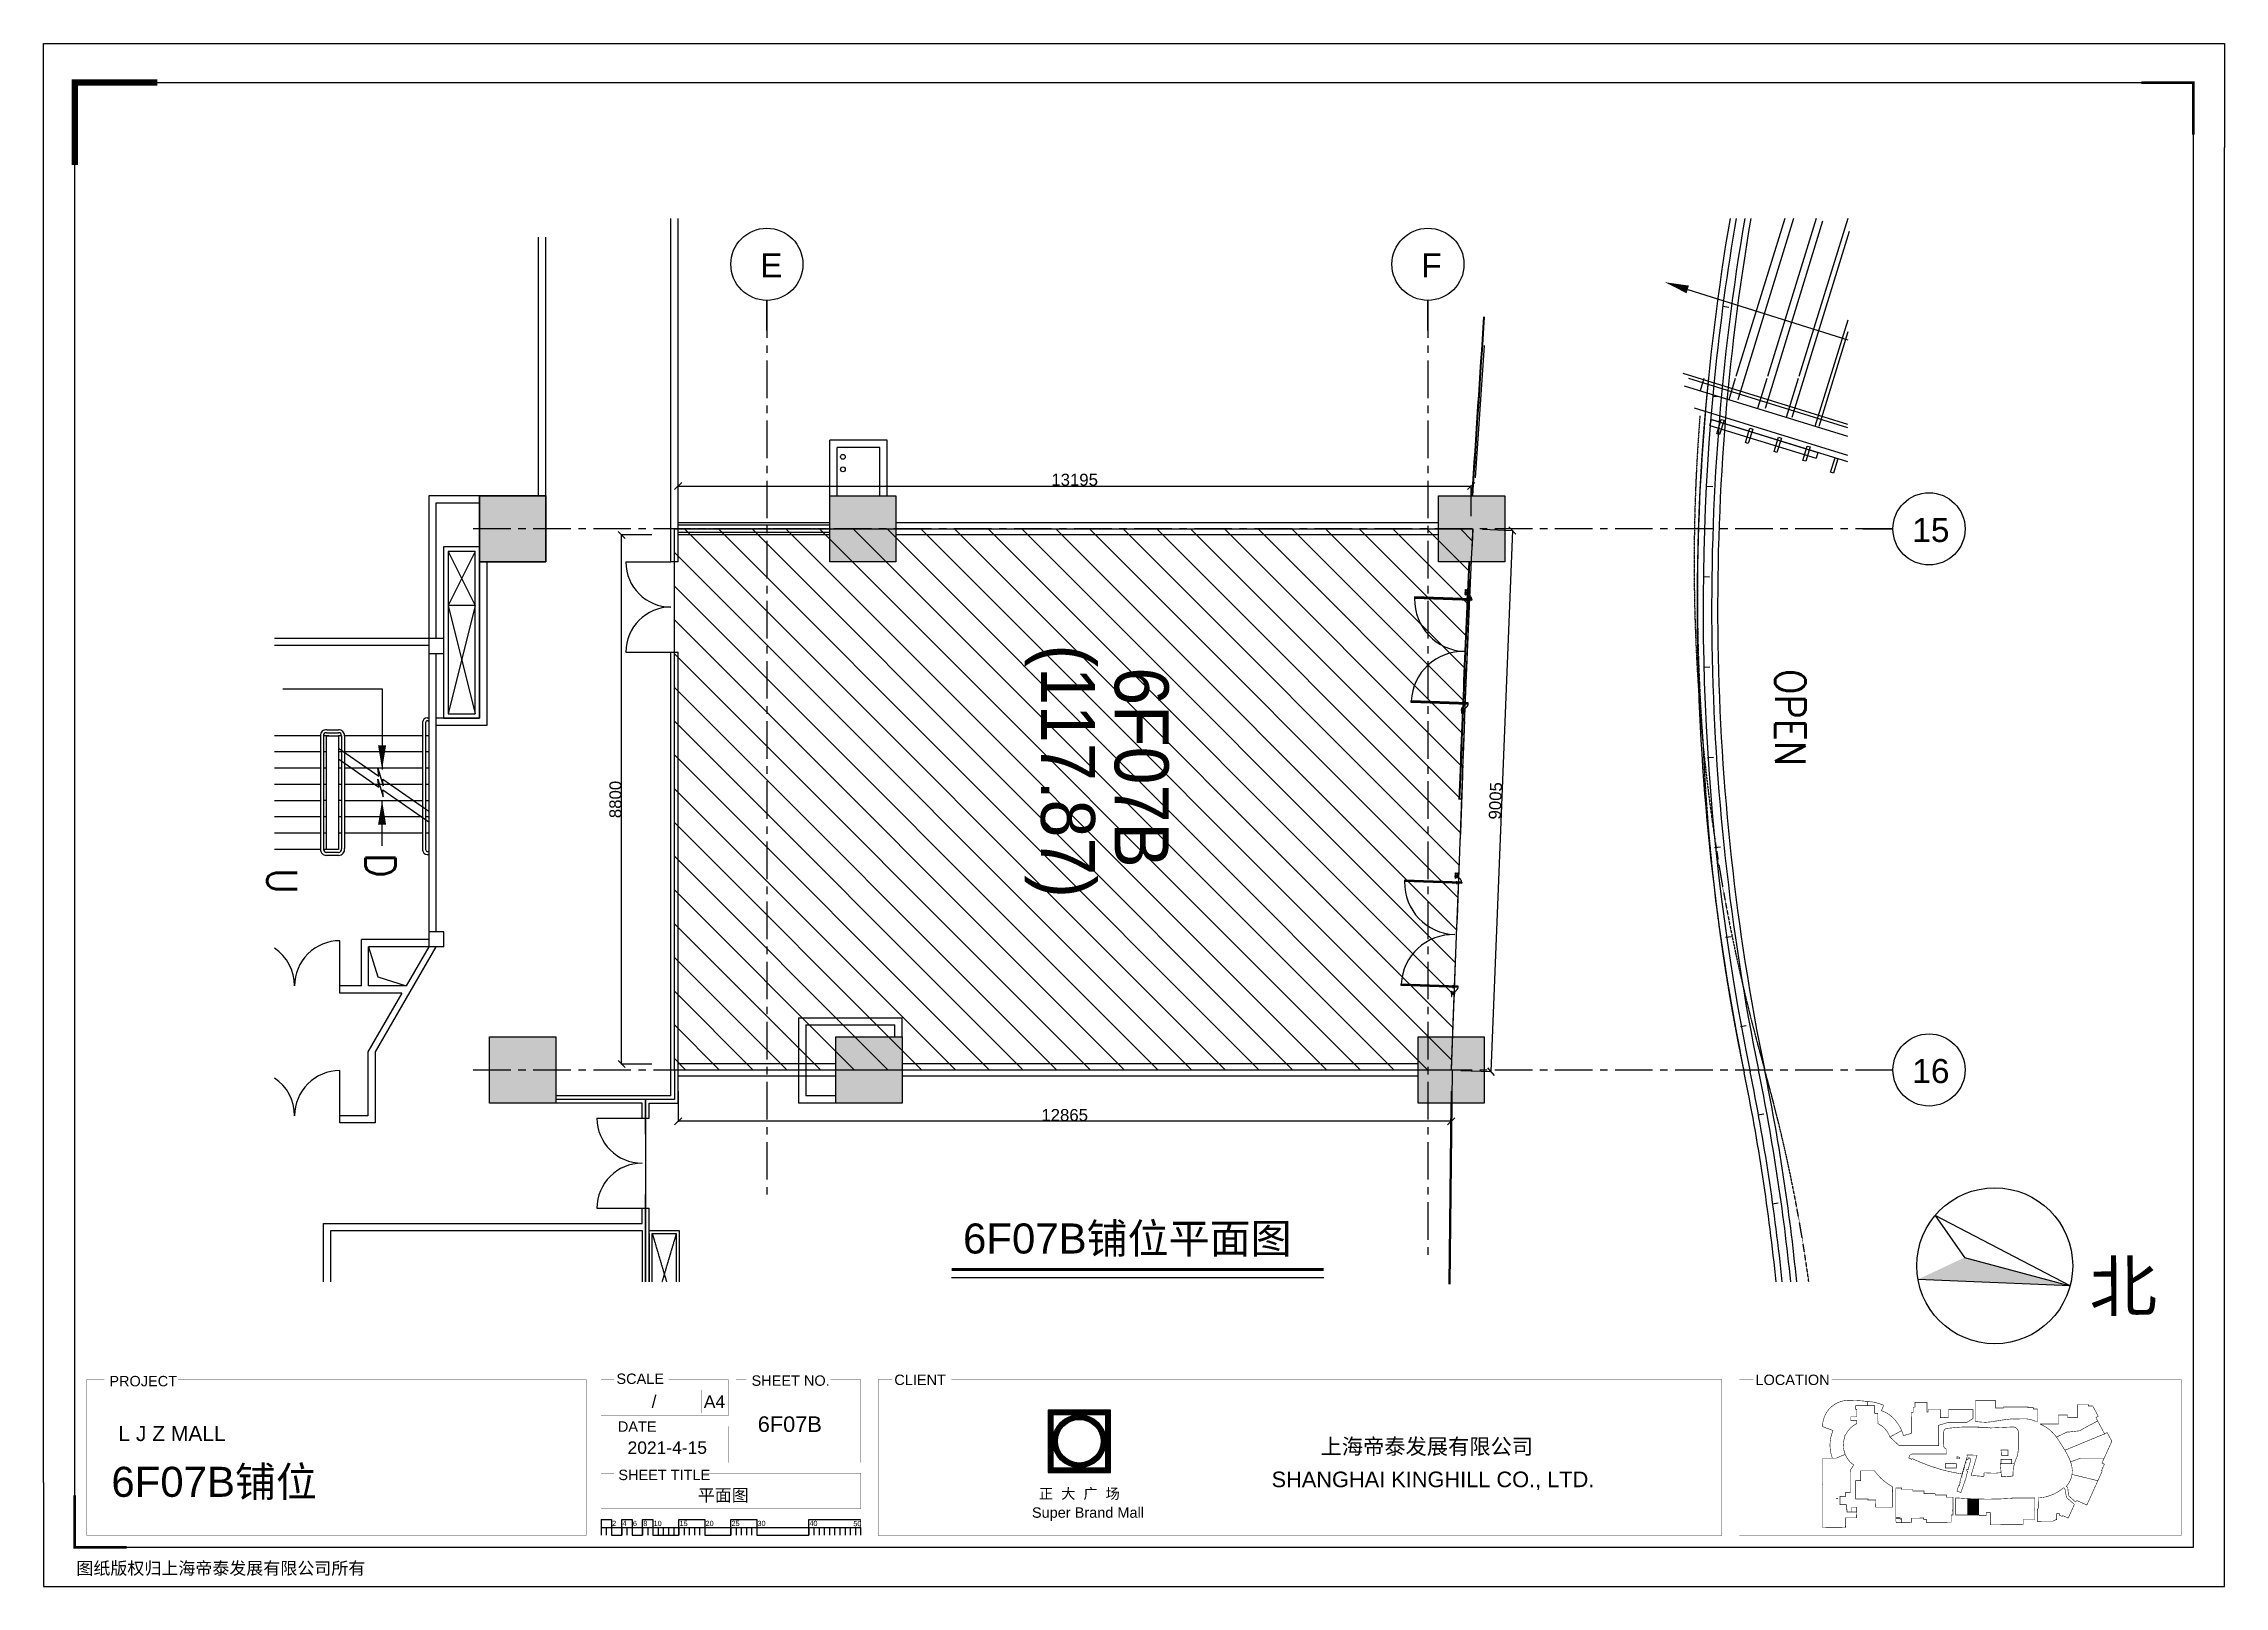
# Model space of a CAD drawing. Header units: inches. Extents: x -17552 to 18736, y -70636 to -44976.
import ezdxf
from ezdxf.enums import TextEntityAlignment as Align

# ---------------------------------------------------------------- set-up
doc = ezdxf.new("R2010")
doc.units = ezdxf.units.IN
doc.header["$MEASUREMENT"] = 0
for name, pattern in [('CENTER', [2, 1.25, -0.25, 0.25, -0.25]), ('CENTERX2', [4, 2.5, -0.5, 0.5, -0.5]), ('HIDDEN2', [0.1875, 0.125, -0.0625]), ('L06-A$0$HIDDEN', [0.375, 0.25, -0.125]), ('LEASE4', [1.08, 0.45, -0.09, 0.09, -0.09, 0.09, -0.09, 0.09, -0.09])]:
    doc.linetypes.add(name, pattern=pattern)
for name, color, linetype in [('1', 1, 'Continuous'), ('6F47-49-2005.12.05', 3, 'Continuous'), ('Add duct', 2, 'Continuous'), ('Cloud', 5, 'Continuous'), ('DIM', 3, 'Continuous'), ('DIM TEXT', 7, 'Continuous'), ('DOOR', 100, 'Continuous'), ('GLASS', 7, 'Continuous'), ('L01-DR', 1, 'Continuous'), ('L01-WAL', 2, 'Continuous'), ('L01-WIN', 1, 'Continuous'), ('L02-COL', 5, 'Continuous'), ('L02-WAL', 3, 'Continuous'), ('L03-WALL', 3, 'Continuous'), ('L05-COL', 5, 'Continuous'), ('L06-A$0$L06-GRDRL', 7, 'Continuous'), ('L06-A$0$L06-HIDE', 7, 'L06-A$0$HIDDEN'), ('L06-A$0$L06-OPEN', 5, 'Continuous'), ('L06-A$0$L06-TXT-200', 7, 'Continuous'), ('L06-COL', 5, 'Continuous'), ('L06-DR', 1, 'Continuous'), ('L06-GRDRL', 7, 'Continuous'), ('L06-LEASE', 3, 'LEASE4'), ('L06-OPEN', 5, 'Continuous'), ('L06-TXT-200', 7, 'Continuous'), ('L06-WAL', 2, 'Continuous'), ('L07-BRIDGE', 7, 'Continuous'), ('L07-MSTR', 4, 'Continuous'), ('STAIR', 4, 'Continuous'), ('WALL', 255, 'Continuous'), ('商铺编号', 1, 'Continuous'), ('租户面积', 1, 'Continuous'), ('轴线', 10, 'CENTER')]:
    doc.layers.add(name, color=color, linetype=linetype)
doc.layers.add('租户合同线', color=5, linetype='Continuous', lineweight=50)
doc.styles.add('3F_2017.02$0$H1', font='swisscl.ttf')
doc.styles.add('L06-A$0$SIMPLEX', font='SIMPLEX.shx', dxfattribs={"width": 0.9})
doc.styles.add('SIMPLEX', font='SIMPLEX.shx', dxfattribs={"width": 0.9, "height": 500})
doc.styles.get("Standard").update_dxf_attribs({"font": 'arial.ttf'})
doc.styles.add('style1', font='swissel.ttf', dxfattribs={"width": 0.9, "height": 1200})
doc.dimstyles.new('DIM-200MM', dxfattribs={"dimtxt": 200, "dimasz": 120, "dimexe": 10, "dimexo": 10, "dimgap": 0.7, "dimtad": 1, "dimdec": 0, "dimrnd": 5, "dimzin": 1, "dimdsep": 46, "dimtxsty": 'Standard', "dimblk": 'OBLIQUE', "dimcen": 0.5, "dimdle": 1, "dimclrd": 256, "dimclre": 256, "dimclrt": 7, "dimaunit": 1, "dimadec": 0, "dimazin": 0, "dimtfac": 1, "dimtdec": 0, "dimtix": 1, "dimtmove": 2, "dimatfit": 3, "dimfxl": 500, "dimfxlon": 1, "dimtolj": 1, "dimtzin": 1, "dimarcsym": 0})

msp = doc.modelspace()

# ---------------------------------------------------------------- texts
for s, height, p in [('SCALE', 172.8, (-8020.2, -67269.3)), ('SHEET NO.', 172.8, (-5772.5, -67300.2)), ('CLIENT', 172.8, (-3396.1, -67287.3)), ('LOCATION', 172.8, (10933.2, -67287.3)), ('PROJECT', 172.8, (-16458.3, -67308.8)), ('A4', 207.36, (-6566.1, -67667.5)), ('DATE', 172.8, (-7996.5, -68064.7)), ('上海帝泰发展有限公司', 259.2, (3696.6, -68438.4)), ('SHEET TITLE', 172.8, (-7988.8, -68868.5)), ('SHANGHAI KINGHILL CO., LTD.', 259.2, (2880.8, -68986.5)), ('正  大  广  场', 172.8, (-989.1, -69180.4)), ('2', 86.4, (-8092.6, -69632.4)), ('4', 86.4, (-7919.8, -69632.4)), ('6', 86.4, (-7747, -69632.4)), ('8', 86.4, (-7574.2, -69632.4)), ('10', 86.4, (-7401.4, -69632.4)), ('15', 86.4, (-6969.4, -69632.4)), ('20', 86.4, (-6537.4, -69632.4)), ('25', 86.4, (-6105.4, -69632.4)), ('30', 86.4, (-5673.4, -69632.4)), ('40', 86.4, (-4809.4, -69632.4)), ('50', 86.4, (-4078.1, -69635.5)), ('Super Brand Mall', 172.8, (-1106.6, -69495.1)), ('图纸版权归上海帝泰发展有限公司所有', 207.36, (-17007.3, -70438.6))]:
    msp.add_text(s, height=height).set_placement(p)
at = {"attachment_point": 1}
for s, insert, char_height in [('6F07B{\\fSimSun|b0|i0|c134|p2;铺位平面图}', (-2253.4, -64600.1), 500), ('L J Z MALL', (-16308.1, -67969.2), 250)]:
    msp.add_mtext_dynamic_manual_height_columns(s, width=6808.082, gutter_width=1, heights=[0], dxfattribs=dict(at, insert=insert, char_height=char_height))
for tag, text, p in [('/', 'AS NOTED', (-7353.6, -67664.3)), ('2021-4-15', '2020-7-22', (-6514.3, -68432.3))]:
    msp.add_attdef(tag, text=text, height=207.36).set_placement(p, align=Align.RIGHT)
for tag, p, s, height in [('6F07B', (-5668.9, -68067.8), 'SHEET NO.', 259.2), ('6F07B铺位', (-16425.2, -69147.2), '###############', 500), ('平面图', (-6667.1, -69223), 'SHEET-TITLE', 207.36)]:
    msp.add_attdef(tag, p, s, height=height)
at = {"layer": 'DIM TEXT', "char_height": 400, "attachment_point": 1}
for s, insert in [('E', (-5628.4, -48463.7)), ('F', (5371.6, -48463.7)), ('15', (13540.5, -52864.6)), ('16', (13540.5, -61864.6))]:
    msp.add_mtext_dynamic_manual_height_columns(s, width=10456.675, gutter_width=2, heights=[0], dxfattribs=dict(at, insert=insert))
at = {"layer": 'L06-A$0$L06-TXT-200', "color": 7, "style": 'L06-A$0$SIMPLEX', "width": 0.9}
msp.add_text('OPEN', height=500, rotation=270, dxfattribs=at).set_placement((11263, -55375.5))
at = {"layer": 'L06-TXT-200', "color": 7, "style": 'SIMPLEX', "width": 0.9}
for s, p in [('U', (-13831.4, -58691.1)), ('D', (-12195.7, -58440.6))]:
    msp.add_text(s, height=500, rotation=270, dxfattribs=at).set_placement(p)
at = {"layer": '商铺编号', "style": 'style1', "width": 0.9}
msp.add_text('6F07B', height=900, rotation=270, dxfattribs=at).set_placement((269.3, -55348.9))
at = {"layer": '租户面积', "style": 'style1', "width": 0.9}
msp.add_text('(117.87)', height=900, rotation=270, dxfattribs=at).set_placement((-956.2, -54969.8))

# ---------------------------------------------------------------- blocks, each defined once
blk = doc.blocks.new('A$C66BE637F')
at = {"const_width": 417}
blk.add_lwpolyline([(208, 5352), (208, 208), (5352, 208), (5352, 5352)], close=True, dxfattribs=at)
at = {"color": 8}
for points in [[(0, 5560), (0, 0), (5560, 0), (5560, 5560)], [(417, 5143), (417, 417), (5143, 417), (5143, 5143)]]:
    blk.add_lwpolyline(points, close=True, dxfattribs=at)
at = {"const_width": 417}
blk.add_lwpolyline([(625, 2780, 1), (4935, 2780, 1)], format="xyb", close=True, dxfattribs=at)
at = {"color": 8}
for radius in [2363, 1947]:
    blk.add_circle((2780, 2780), radius, dxfattribs=at)
blk = doc.blocks.new('3F_2017.02$0$A$C11E260BE')
blk.add_hatch(color=256).paths.add_polyline_path([(5592, 3026), (8455, 1855), (2523, 8881)])
for p, q in [((5592, 3026), (2523, 8881)), ((2523, 8881), (8455, 1855)), ((2523, 8881), (4926, 5))]:
    blk.add_line(p, q)
at = {"ltscale": 0.1}
blk.add_line((4926, 5), (5592, 3026), dxfattribs=at)
blk.add_circle((4709, 4709), 4709)
at = {"style": '3F_2017.02$0$H1'}
blk.add_text('北', height=3000, rotation=133.02448, dxfattribs=at).set_placement((2849, 10782))
blk = doc.blocks.new('dr')
at = {"layer": 'GLASS', "linetype": 'Continuous'}
for p, q in [((-1030, 24), (-1030, 24)), ((-1030, 24), (-1030, 24)), ((-1030, 14), (-1030, 24)), ((-950, 24), (-1030, 24)), ((-960, 14), (-1030, 14)), ((-984, 12), (-984, -13)), ((-982, 12), (-962, 12)), ((-982, -15), (-982, 12)), ((-972, -37), (-972, 19)), ((-962, -24), (-962, 12)), ((-960, -24), (-960, 14)), ((-950, 24), (-950, 24)), ((-950, 24), (-950, 24)), ((-950, -19), (-950, 24)), ((-890, 0), (-841, 0)), ((-878, 84), (-878, -866)), ((-878, 84), (-853, 84)), ((-868, -866), (-868, 84)), ((-866, -24), (-866, 24)), ((-863, 84), (-863, -866)), ((-853, 84), (-853, 84)), ((-853, 84), (-853, -866)), ((890, 0), (841, 0)), ((853, 84), (853, -866)), ((878, 84), (853, 84)), ((863, 84), (863, -866)), ((866, -24), (866, 24)), ((868, -866), (868, 84)), ((878, 84), (878, -866)), ((950, 24), (950, 24)), ((950, 24), (950, 24)), ((950, -19), (950, 24)), ((950, 24), (1030, 24)), ((960, -24), (960, 14)), ((960, 14), (1030, 14)), ((982, 12), (962, 12)), ((962, -24), (962, 12)), ((972, -37), (972, 19)), ((982, -15), (982, 12)), ((984, 12), (984, -13)), ((1030, 24), (1030, 24)), ((1030, 14), (1030, 24)), ((-1030, -24), (-1030, -15)), ((-1030, -15), (-982, -15)), ((-1030, -24), (-1030, -24)), ((-962, -24), (-1030, -24)), ((-940, -24), (-960, -24)), ((-940, -19), (-950, -19)), ((-940, -24), (-940, -19)), ((950, -19), (940, -19)), ((940, -24), (940, -19)), ((940, -24), (960, -24)), ((962, -24), (1030, -24)), ((1030, -15), (982, -15)), ((1030, -24), (1030, -15)), ((-878, -866), (-853, -866)), ((-853, -866), (-853, -866)), ((878, -866), (853, -866))]:
    blk.add_line(p, q, dxfattribs=at)
for centre in [(-866, 0), (866, 0)]:
    blk.add_circle(centre, 10, dxfattribs=at)
for centre, radius, start, end in [((-866, 0), 84, 88.2949, 180), ((-866, 0), 866, 270.8273, 0), ((866, 0), 866, 180, 269.1727), ((866, 0), 84, 0, 91.7051)]:
    blk.add_arc(centre, radius, start, end, dxfattribs=at)
blk = doc.blocks.new('_Oblique')
at = {"color": 0, "linetype": 'ByBlock', "lineweight": -2}
blk.add_line((-0.5, -0.5), (0.5, 0.5), dxfattribs=at)
blk = doc.blocks.new('*D21')
at = {"layer": 'DEFPOINTS', "color": 0, "transparency": 16777216}
for p in [(-7934, -53148), (-6994, -53148), (-6994, -61948)]:
    blk.add_point(p, dxfattribs=at)
at = {"layer": 'DIM', "lineweight": -2, "transparency": 16777216}
for p, q in [((-7434, -53148), (-7944, -53148)), ((-7934, -61949), (-7934, -53147)), ((-7434, -61948), (-7944, -61948))]:
    blk.add_line(p, q, dxfattribs=at)
at = {"layer": 'DIM', "lineweight": -2, "transparency": 16777216, "xscale": 120, "yscale": 120, "zscale": 120}
for p, rotation in [((-7934, -53148), 90), ((-7934, -61948), 270)]:
    blk.add_blockref('_Oblique', p, dxfattribs=dict(at, rotation=rotation))
at = {"layer": 'DIM', "color": 7, "transparency": 16777216, "insert": (-8037, -57548), "char_height": 200, "attachment_point": 5, "rotation": 90}
blk.add_mtext('\\A1;8800', dxfattribs=at)
blk = doc.blocks.new('*D22')
at = {"layer": 'DEFPOINTS', "color": 0, "transparency": 16777216}
for p in [(-6994, -62048), (5871, -62048), (-6994, -62901)]:
    blk.add_point(p, dxfattribs=at)
at = {"layer": 'DIM', "lineweight": -2, "transparency": 16777216}
for p, q in [((-6994, -62401), (-6994, -62911)), ((5871, -62401), (5871, -62911)), ((5872, -62901), (-6995, -62901))]:
    blk.add_line(p, q, dxfattribs=at)
at = {"layer": 'DIM', "lineweight": -2, "transparency": 16777216, "xscale": 120, "yscale": 120, "zscale": 120, "rotation": 180}
blk.add_blockref('_Oblique', (-6994, -62901), dxfattribs=at)
at = {"layer": 'DIM', "lineweight": -2, "transparency": 16777216, "xscale": 120, "yscale": 120, "zscale": 120}
blk.add_blockref('_Oblique', (5871, -62901), dxfattribs=at)
at = {"layer": 'DIM', "color": 7, "transparency": 16777216, "insert": (-562, -62798), "char_height": 200, "attachment_point": 5}
blk.add_mtext('\\A1;12865', dxfattribs=at)
blk = doc.blocks.new('*D23')
at = {"layer": 'DEFPOINTS', "color": 0, "transparency": 16777216}
for p in [(6203, -52334), (-6994, -53048), (6203, -53598)]:
    blk.add_point(p, dxfattribs=at)
at = {"layer": 'DIM', "lineweight": -2, "transparency": 16777216}
for p, q in [((-6995, -52334), (6204, -52334)), ((-6994, -52834), (-6994, -52324)), ((6203, -52834), (6203, -52324))]:
    blk.add_line(p, q, dxfattribs=at)
at = {"layer": 'DIM', "lineweight": -2, "transparency": 16777216, "xscale": 120, "yscale": 120, "zscale": 120, "rotation": 180}
blk.add_blockref('_Oblique', (-6994, -52334), dxfattribs=at)
at = {"layer": 'DIM', "lineweight": -2, "transparency": 16777216, "xscale": 120, "yscale": 120, "zscale": 120}
blk.add_blockref('_Oblique', (6203, -52334), dxfattribs=at)
at = {"layer": 'DIM', "color": 7, "transparency": 16777216, "insert": (-396, -52231), "char_height": 200, "attachment_point": 5}
blk.add_mtext('\\A1;13195', dxfattribs=at)
blk = doc.blocks.new('*D24')
at = {"layer": 'DEFPOINTS', "color": 0, "transparency": 16777216}
for p in [(6230, -53048), (5871, -62048), (6530, -62074)]:
    blk.add_point(p, dxfattribs=at)
at = {"layer": 'DIM', "lineweight": -2, "transparency": 16777216}
for p, q in [((6389, -53054), (6899, -53074)), ((6889, -53073), (6530, -62075)), ((6030, -62054), (6540, -62074))]:
    blk.add_line(p, q, dxfattribs=at)
at = {"layer": 'DIM', "lineweight": -2, "transparency": 16777216, "xscale": 120, "yscale": 120, "zscale": 120}
for p, rotation in [((6889, -53074), 87.71606886937539), ((6530, -62074), 267.7160688693754)]:
    blk.add_blockref('_Oblique', p, dxfattribs=dict(at, rotation=rotation))
at = {"layer": 'DIM', "color": 7, "transparency": 16777216, "insert": (6607, -57570), "char_height": 200, "attachment_point": 5, "rotation": 87.7161}
blk.add_mtext('\\A1;9005', dxfattribs=at)

# ---------------------------------------------------------------- dimensions: what is measured, and where the dimension line sits
at = {"layer": 'DIM'}
for base, p1, p2, picture, middle in [((6202.7, -52333.9), (-6993.7, -53048), (6202.7, -53597.5), '*D23', (-395.5, -52231)), ((-6993.7, -62900.7), (5870.6, -62047.5), (-6993.7, -62048), '*D22', (-561.6, -62797.8))]:
    dim = msp.add_linear_dim(base=base, p1=p1, p2=p2, dimstyle='DIM-200MM', dxfattribs=at)
    dim.commit()
    dim.dimension.update_dxf_attribs({"geometry": picture, "text_midpoint": middle})
dim = msp.add_linear_dim(base=(-7934.5, -53147.5), p1=(-6993.8, -61947.5), p2=(-6993.7, -53147.5), angle=270, dimstyle='DIM-200MM', dxfattribs=at)
dim.commit()
dim.dimension.update_dxf_attribs({"geometry": '*D21', "text_midpoint": (-8037.3, -57547.5)})
dim = msp.add_aligned_dim(p1=(6229.5, -53047.5), p2=(5870.6, -62047.5), distance=659.9, dimstyle='DIM-200MM', dxfattribs=at)
dim.commit()
dim.dimension.update_dxf_attribs({"geometry": '*D24', "text_midpoint": (6606.7, -57569.7)})

# ---------------------------------------------------------------- hatches: boundary and pattern name
h = msp.add_hatch(color=256)
h.dxf.hatch_style = 1
edge = h.paths.add_edge_path()
edge.add_line((14645.5, -69183.9), (14645.5, -69450.1))
edge.add_line((14645.5, -69450.1), (14460.4, -69450.1))
edge.add_line((14460.4, -69450.1), (14460.4, -69176.9))
edge.add_arc((14738.5, -63603.2), 5580.7, 267.14373, 268.01128)
edge.add_arc((14257.6, -77453.2), 8277.7, 87.65331, 88.01128, ccw=False)
edge.add_arc((14917.8, -61342.9), 7846.1, 267.65331, 268.01128)
edge.add_arc((14640.4, -69184.1), 5.05, 1.98891, 358.01147, ccw=False)
at = {"layer": 'L06-LEASE', "linetype": 'Continuous'}
h = msp.add_hatch(dxfattribs=at)
h.set_pattern_fill('ANSI31', color=256, scale=250, angle=-90)
h.set_pattern_definition([(315, (1966058.5, 4758591.9), (280.633004, 280.633004), [])])
edge = h.paths.add_edge_path()
edge.add_line((5870.6, -62047.5), (-7054, -62047.5))
edge.add_line((-7054, -62047.5), (-7054, -53047.5))
edge.add_line((-7054, -53047.5), (6229.5, -53047.5))
edge.add_arc((277255, -66569.7), 271362.6, 177.143735, 178.01128)
edge.add_arc((-396209.6, -43184.5), 402507.9, 357.653312, 358.01128, ccw=False)
edge.add_arc((387161.4, -75287.3), 381520.6, 177.653312, 178.01128)
h.paths.add_polyline_path([(-1478.6, -54685.3), (-1478.6, -59938.5), (228.3, -59938.5), (228.3, -54685.3)], flags=24)
h.paths.add_polyline_path([(14.6, -55118), (14.6, -59322.6), (1400.2, -59322.6), (1400.2, -55118)], flags=24)
at = {"layer": 'WALL'}
h = msp.add_hatch(color=256, dxfattribs=at)
h.dxf.hatch_style = 1
h.paths.add_polyline_path([(6761.3, -52497.5), (6761.3, -53597.5), (5661.3, -53597.5), (5661.3, -52497.5)])
h.paths.add_polyline_path([(6420.6, -61497.5), (6420.6, -62597.5), (5320.6, -62597.5), (5320.6, -61497.5)])
h.paths.add_polyline_path([(-3268.6, -61497.5), (-3268.6, -62597.5), (-4368.6, -62597.5), (-4368.6, -61497.5)])
h.paths.add_polyline_path([(-3368.6, -52497.5), (-3368.6, -53597.5), (-4468.6, -53597.5), (-4468.6, -52497.5)])
h.paths.add_polyline_path([(-9196.8, -52497.5), (-9196.8, -53597.5), (-10296.8, -53597.5), (-10296.8, -52497.5)])
h.paths.add_polyline_path([(-9031.3, -61497.5), (-9031.3, -62597.5), (-10131.3, -62597.5), (-10131.3, -61497.5)])

# ---------------------------------------------------------------- linework, layer by layer
at = {"color": 7}
for p, q in [((10174.1, -51324.6), (10203.7, -51229.1)), ((10174.1, -51324.6), (11941.6, -51871.2)), ((10203.7, -51229.1), (11971.1, -51775.6)), ((10287.9, -51464.5), (10361.8, -51225.6)), ((10335.7, -51479.3), (10287.9, -51464.5)), ((10409.5, -51240.4), (10335.7, -51479.3)), ((10361.8, -51225.6), (10409.5, -51240.4)), ((10765.6, -51612.2), (10839.4, -51373.4)), ((10887.2, -51388.1), (10813.4, -51627)), ((10839.4, -51373.4), (10887.2, -51388.1)), ((11243.3, -51759.9), (11317.1, -51521.1)), ((11317.1, -51521.1), (11364.9, -51535.8)), ((10813.4, -51627), (10765.6, -51612.2)), ((11291, -51774.7), (11243.3, -51759.9)), ((11364.9, -51535.8), (11291, -51774.7)), ((11721, -51907.6), (11794.8, -51668.8)), ((11842.6, -51683.5), (11768.7, -51922.4)), ((11794.8, -51668.8), (11842.6, -51683.5)), ((11971.1, -51775.6), (11941.6, -51871.2)), ((11768.7, -51922.4), (11721, -51907.6)), ((-10896.8, -53347.5), (-10896.8, -56197.5)), ((-10296.8, -53347.5), (-10896.8, -53347.5)), ((-10821.8, -53422.5), (-10371.8, -54322.5)), ((-10371.8, -53422.5), (-10821.8, -54322.5)), ((-10821.8, -53422.5), (-10821.8, -56122.5)), ((-10371.8, -53422.5), (-10821.8, -53422.5)), ((-10371.8, -56122.5), (-10371.8, -53422.5)), ((-10296.8, -56197.5), (-10296.8, -53347.5)), ((-10371.8, -54322.5), (-10821.8, -54322.5)), ((-10371.8, -54322.5), (-10821.8, -56122.5)), ((-10821.8, -54322.5), (-10371.8, -56122.5)), ((-10896.8, -56197.5), (-10296.8, -56197.5)), ((-10821.8, -56122.5), (-10371.8, -56122.5))]:
    msp.add_line(p, q, dxfattribs=at)
at = {"ltscale": 300}
msp.add_line((12288.5, -69171.9), (12288.5, -69179.5), dxfattribs=at)
at = {"color": 8}
msp.add_line((-8277.2, -69655.1), (-3957.2, -69655.1), dxfattribs=at)
for points in [[(-17552.2, -68908.4), (-17552.2, -44975.6), (17007.8, -44975.6)], [(17007.8, -44975.6), (18735.8, -44975.6), (18735.8, -46703.6)], [(17007.8, -70636.4), (18735.8, -70636.4), (18735.8, -46703.6)], [(-2444, -65496.9), (3748, -65496.9)], [(-17552.2, -68908.4), (-17552.2, -70636.4), (17007.8, -70636.4)], [(-8277.2, -69525.5), (-8277.2, -69784.7)], [(-8104.4, -69655.1), (-8104.4, -69784.7)], [(-6549.2, -69655.1), (-6549.2, -69784.7)], [(-6117.2, -69655.1), (-6117.2, -69784.7)], [(-3957.2, -69655.1), (-3957.2, -69784.7)]]:
    msp.add_lwpolyline(points)
for points, const_width in [([(-17033.8, -46995.8), (-17033.8, -45623.6), (-15661.5, -45623.6)], 103.7), ([(18217.4, -46487.6), (18217.4, -45623.6), (17353.4, -45623.6)], 43.2), ([(-2444, -65365.5), (3748, -65365.5)], 50), ([(-15315, -67196.9), (-8523.6, -67196.9), (-8523.6, -69788.4), (-16833.8, -69788.4), (-16833.8, -67196.9), (-16544.1, -67196.9)], 4.32), ([(-7150.6, -67196.9), (-6160.4, -67196.9), (-6160.4, -67801.7), (-8277.2, -67801.7), (-8277.2, -67196.9), (-8061.2, -67196.9)], 4.32), ([(-6604.8, -67370.3), (-6604.8, -67755.4)], 4.32), ([(-4463.2, -67196.9), (-3957.2, -67196.9), (-3957.2, -68579.3), (-6030.8, -68579.3), (-6030.8, -67196.9), (-5858, -67196.9)], 4.32), ([(-2445.4, -67196.9), (10372.1, -67196.9), (10372.1, -69788.4), (-3665, -69788.4), (-3665, -67196.9), (-3431.9, -67196.9)], 4.32), ([(12203.4, -67196.9), (18017.4, -67196.9), (18017.4, -69788.4), (10664.3, -69788.4), (10664.3, -67196.9), (10897.4, -67196.9)], 4.32), ([(-7285.4, -67974.5), (-6160.4, -67974.5), (-6160.4, -68579.3), (-8277.2, -68579.3), (-8277.2, -67974.5), (-8061.2, -67974.5)], 4.32), ([(-6596.3, -68752.1), (-3957.2, -68752.1), (-3957.2, -69348.1), (-8277.2, -69348.1), (-8277.2, -68752.1), (-8061.2, -68752.1)], 4.32), ([(-17033.8, -69124.4), (-17033.8, -69988.4), (-16169.8, -69988.4)], 43.2), ([(-8104.4, -69525.5), (-8104.4, -69655.1)], 8.64), ([(-7931.6, -69525.5), (-7931.6, -69655.1)], 8.64), ([(-7758.8, -69525.5), (-7758.8, -69655.1)], 8.64), ([(-7586, -69525.5), (-7586, -69655.1)], 8.64), ([(-7413.2, -69525.5), (-7413.2, -69655.1)], 8.64), ([(-6981.2, -69525.5), (-6981.2, -69655.1)], 8.64), ([(-6549.2, -69525.5), (-6549.2, -69655.1)], 8.64), ([(-6117.2, -69525.5), (-6117.2, -69655.1)], 8.64), ([(-5685.2, -69525.5), (-5685.2, -69655.1)], 8.64), ([(-4821.2, -69525.5), (-4821.2, -69655.1)], 8.64), ([(-3957.2, -69525.5), (-3957.2, -69655.1)], 8.64)]:
    msp.add_lwpolyline(points, dxfattribs=dict(const_width=const_width))
msp.add_lwpolyline([(-17033.8, -45623.6), (18217.4, -45623.6), (18217.4, -69988.4), (-17033.8, -69988.4)], close=True)
at = {"ltscale": 300, "const_width": 9}
for points in [[(12619.6, -67928.2), (12619.6, -67910.6), (12613.8, -67910.6), (12613.8, -67891.6), (12619.6, -67891.6), (12619.5, -67879.7), (12519, -67879.7), (12519, -67817.4), (12619.6, -67817.4), (12619.6, -67690.9), (12599.5, -67690.9), (12599.5, -67631.1), (12794.6, -67631.1), (12794.6, -67560.3, -0.0083554), (12700.4, -67550.9), (12637.8, -67546.6, 0.0191383), (12451.6, -67543.5, 0.1929688), (12162.6, -67683.5, 0.1893756), (12049.9, -67978.2), (12136.9, -68014.5), (12138.6, -68010.5), (12222.7, -68045.4, 0.1912099), (12212.3, -68503.2), (12276.1, -68503.3), (12426.6, -68441, -0.1948001), (12423.8, -68139.7), (12417.2, -68136.9), (12424.3, -68119.8), (12430.6, -68122.5, -0.1730012), (12619.6, -67928.2)], [(13298.1, -67924.1), (13281.9, -67900.6), (13281.1, -67899.6), (13263.4, -67877.2), (13262.6, -67876.2), (13243.4, -67855.2), (13242.5, -67854.2), (13227.5, -67839.8), (13221, -67833.7), (13199.6, -67812.8), (13176.9, -67793.5), (13152.9, -67775.9), (13127.7, -67759.9), (13101.6, -67745.8), (13074, -67733.3), (13052.3, -67723.3), (13029.8, -67712.9), (13067.2, -67623.6, 0.0531644), (12861.7, -67564.8), (12860.8, -67570.2, 0.0182839), (12794.6, -67560.9), (12794.6, -67631.1), (12915.4, -67631.1), (12915.4, -67759.5), (12969.5, -67759.5), (12969.5, -67891.5), (12975.4, -67891.5), (12975.4, -67910.4), (12969.6, -67910.4), (12969.6, -67928.4, -0.085053), (13077.7, -68005.4, -0.1082872), (13170.2, -68151.5), (13366.8, -68045.9, 0.0565499)], [(13980.9, -67958.1), (14145.6, -67907), (14453.1, -67907.1), (14552.4, -67846), (14552.4, -67696.6), (14533.1, -67696.6), (14504.1, -67696.6), (14504.1, -67696.6), (14405.9, -67696.6), (14144.2, -67696.6), (14144.2, -67825.2), (14078.9, -67825.2), (14078.9, -67830), (14010.8, -67830), (14010.8, -67693.8), (13807.7, -67693.8), (13807.7, -67736.4), (13788.7, -67736.4), (13788.8, -67575), (13586.4, -67575), (13586.4, -67655), (13556.6, -67655), (13556.6, -67740.7), (13528.9, -67740.7), (13528.9, -67744.1), (13528.8, -67816.6), (13526.7, -67816.6), (13526.8, -67844.4), (13526.7, -68092.7), (13394.9, -68127.4, 0.0347584), (13366.8, -68045.9), (13170.2, -68151.5), (13324.4, -68296.7), (13980.9, -68296.7), (13981.5, -68222.7), (13980.9, -67958.1, 1)], [(16626.8, -67884.5), (16614.7, -67862.1), (16600.1, -67835), (16597.2, -67829.5), (16637.3, -67807.9), (16571.5, -67685.5), (16556.9, -67658.3), (16545.7, -67637.5), (16545.7, -67635.9), (16472.9, -67635.9), (16472.9, -67611.6), (16293.6, -67611.6), (16293.6, -67824.9), (16126.2, -67824.9), (16126.2, -67823.6), (16126.2, -67787.2), (15999.1, -67787.2), (15978.5, -67787.2), (15974.8, -67787.2), (15974.9, -67935.8), (15756, -67935.8), (15670.1, -67935.8), (15668.7, -67936.4, -0.0654054), (15820.3, -68027.5, -0.0657749), (15941.1, -68153.2), (15997.5, -68126.3), (16114.9, -68070.4), (16137.5, -68070.4), (16341.1, -68046.7), (16363.7, -68026.2)], [(16727, -68070.6), (16626.8, -67884.5), (16363.7, -68026.2), (16341.1, -68046.7), (16137.5, -68070.4), (16114.9, -68070.4), (15997.5, -68126.3), (15941.1, -68153.2, -0.0060631), (16002, -68244.9, -0.0082972), (16081.4, -68372.2), (16139, -68348.4), (16742.7, -68099.7)], [(16862.6, -68222.8), (16785.2, -68078.8), (16743.5, -68101.3), (16742.7, -68099.7), (16740.7, -68100.5), (16139, -68348.4), (16081.4, -68372.2, -0.0553537), (16176.4, -68565.5), (16341.5, -68504.3), (16735.5, -68504.3)], [(16735.5, -68504.3), (16341.5, -68504.3), (16176.4, -68565.5, -0.0628527), (16201.4, -68668.5, -0.0616311), (16200.7, -68774.5), (16260.8, -68789.2), (16630, -68879.4), (16703.5, -68716.5), (16691, -68710.9), (16739.4, -68603.6), (16698.9, -68585.3)], [(12684.1, -68715.1), (12684.1, -68746), (12682.7, -68746), (12682.5, -68878.5), (12599.5, -68878.6), (12599.5, -69180.9), (12599.5, -69182.1), (12805.9, -69182.1), (12805.9, -69200.2), (12934.9, -69200.3), (12934.9, -69267.3), (12933.5, -69267.3), (12933.6, -69319.3), (13215, -69319.3), (13215, -69064.2), (13209.2, -69064.2), (13209.2, -69045.3), (13215, -69045.3), (13215, -68979.4, -0.1179399), (12915, -68715.1)], [(15006.7, -68593), (15026.3, -68813.8, 0.0107964), (15169.2, -68805.5), (15169.2, -68806.1), (15220.3, -68801.9, -0.0921776), (15241.4, -68598.7), (15222.9, -68598.7), (15222.8, -68593)], [(14645.5, -69183.9), (14645.5, -69450.1), (14460.4, -69450.1), (14460.4, -69176.9, 0.0037854), (14544.8, -69180.5, -0.0015619), (14596.5, -69182.4, 0.0015619), (14645.5, -69184.3, -57.6149615)]]:
    msp.add_lwpolyline(points, format="xyb", close=True, dxfattribs=at)
for points in [[(14593.6, -67549), (14930.4, -67546.5), (14930.4, -67670.3), (15060.8, -67670.3), (15060.8, -67653.4), (15467.9, -67653.4), (15467.9, -67663), (15557.8, -67663), (15557.8, -67687.7), (15625.2, -67687.7), (15625.2, -67890.2), (15610.7, -67895), (15599.1, -67894.4), (15582.2, -67886.8), (15568.6, -67881.1), (15547.5, -67873.4), (15513.7, -67863.3), (15478.7, -67855.7), (15442.8, -67850.7), (15412.5, -67848.8), (15380.6, -67848.9), (15321.1, -67851.2), (15262.1, -67853.5), (15201.4, -67850.4), (15133.4, -67857.8), (15084.5, -67863.7), (15017, -67873.3), (14955.5, -67883.3), (14894.1, -67892.3), (14843.2, -67900.6), (14823.2, -67902.4), (14764.5, -67907.5), (14712.9, -67905.4), (14593.6, -67895.2), (14593.6, -67848.5)], [(14285.1, -68514.9), (14324.2, -68514.9), (14324.2, -68488.4), (14285.1, -68479.5)], [(14285.1, -68514.9), (14324.2, -68514.9), (14324.2, -68488.4), (14285.1, -68479.5)], [(14464.8, -68723.9), (14465.4, -68721.5), (14445.1, -68715.4), (14445.4, -68693.8), (14472.7, -68694.2), (14474.6, -68681.1), (14479.1, -68666.2), (14495.2, -68601.4), (14499.7, -68586.4), (14517.9, -68519), (14504, -68514.8), (14496.3, -68500.8), (14471.7, -68502.1), (14469.8, -68523.6), (14444.5, -68524.4), (14428.6, -68577.2), (14437.2, -68579.8), (14436.3, -68582.8), (14427.7, -68580.3), (14404.8, -68656.1), (14413.1, -68658.6), (14412.4, -68661), (14408, -68659.7), (14398.9, -68690), (14403.1, -68691.2), (14401.2, -68697.6), (14394.7, -68695.6), (14385.7, -68725.2), (14392.2, -68727.2), (14391.3, -68730.1), (14384.8, -68728.2), (14377.8, -68751.4), (14384.1, -68753.3), (14383.3, -68756), (14377, -68754.1), (14368.4, -68782.6), (14374.7, -68784.5), (14373.7, -68787.7), (14367.4, -68785.8), (14359.9, -68810.5), (14370.2, -68813.6), (14369.3, -68816.5), (14359.1, -68813.4), (14332.5, -68901.1), (14344, -68904.6), (14342.9, -68908.1), (14339.8, -68907.2), (14323.7, -68960.5), (14324.9, -68960.9), (14324.4, -68962.5), (14314.4, -68959.4), (14286.5, -69051.6), (14297.5, -69054.9), (14296.7, -69057.7), (14351.6, -69074.3), (14356.1, -69059.5), (14381.8, -68992.3), (14385.8, -68978.9), (14403.4, -68928.7), (14407.9, -68913.7), (14431.5, -68848.2), (14436.1, -68833.1), (14445.2, -68788.7)], [(15019, -68369.6), (15027.1, -68461.1), (15135.8, -68461.1), (15135.8, -68369.6)], [(15019.4, -68594.4), (15195.8, -68594.4), (15195.8, -68523.7), (15019.4, -68523.7)], [(14093.8, -68595.3), (14277.6, -68595.3), (14277.6, -68666.5), (14093.8, -68666.5)], [(14095.2, -68664.9), (14276.1, -68664.9), (14276.1, -68596.7), (14095.2, -68596.7)], [(13268.9, -69000.8), (13268.9, -69494.8), (13340.1, -69494.8), (13340.1, -69502.5), (13360, -69502.5), (13360, -69576.5), (13533.7, -69574.9), (13533.7, -69502.3), (13731.2, -69500.3), (13731.2, -69520.7), (13776.7, -69520.3), (13776.7, -69572.5), (14189.8, -69569), (14189.8, -69449.3), (14221.7, -69449.3), (14221.7, -69383.4), (14215.8, -69383.4), (14215.8, -69364.5), (14221.7, -69364.5), (14221.7, -69151.9), (14107.8, -69151.9), (14107.8, -69118), (13922.7, -69118), (13922.7, -69093.9), (13737.6, -69093.9), (13737.6, -69049.7), (13552.5, -69049.7), (13552.5, -69025), (13367.4, -69025), (13367.4, -69000.6)], [(14286.6, -69165.5), (14265.5, -69164.5), (14265.2, -69450.1), (14460.4, -69450.1), (14460.4, -69188.6), (14460.4, -69177)], [(15581, -69165), (15200.7, -69165), (15200.7, -69172.4), (15016.2, -69181.8), (14911.5, -69181.9), (14840.6, -69185.8), (14831.1, -69185.9), (14646, -69183.8), (14646, -69450.1), (14656.1, -69450.1), (14656.1, -69460), (14772.1, -69460), (14772.1, -69411.8), (14840.6, -69411.8), (14840.6, -69575.7), (14840.5, -69613.4), (15200.7, -69610.1), (15387.9, -69608.3), (15387.9, -69524), (15511.8, -69524), (15511.8, -69523.2), (15580.9, -69523.2), (15580.9, -69374.7), (15580.9, -69364.8), (15575.2, -69364.8), (15575.2, -69345.9), (15581, -69345.9)], [(12537.1, -69400.2), (12611.6, -69400.2), (12611.6, -69318.9), (12537.1, -69318.9)], [(13274.7, -69576.2), (13274.7, -69557.1), (13268.8, -69557.1), (13268.8, -69503.6), (13340.1, -69503.6), (13340.1, -69523.6), (13360.1, -69523.6), (13360.1, -69575.2)]]:
    msp.add_lwpolyline(points, close=True, dxfattribs=at)
for points in [[(13170.9, -68153.5, 0.1095978), (13077.7, -68005.4)], [(14864, -68753), (14931.1, -68753.5), (15020.2, -68744.4), (15026.4, -68812.6, 0.0116872), (15220.4, -68800.4, -0.0924094), (15241, -68598.7, -0.0354342), (15288.7, -68470.6, 0.0572846), (15304.8, -68368.4), (15305.8, -68368.4), (15305.8, -68059.9, 0.3704081), (15219.4, -67984.7), (14843.3, -68001.5), (14801.7, -67992.6), (14638, -67992.7), (14646.5, -67984.5), (14436.3, -67983.9), (14310.5, -67990), (14120.7, -68008.3, 0.3771541), (14066, -68068.7), (14062.8, -68288.3, 0.360249), (14110.9, -68350.6), (14110.9, -68435.3), (13551.2, -68433.2, 0.3744839), (13488.7, -68489.1), (13485.3, -68500.6), (13531.6, -68523.7), (13537.1, -68511.2, 0.0353862), (13998.3, -68686.4, 0.0230719), (14274.1, -68750), (14369.6, -68766), (14454.8, -68482.9, 0.2270448), (14449.8, -68451.3), (14620.6, -68454.2), (14521.5, -68790.5), (14733.6, -68808.3), (14737.8, -68747.4), (14864, -68753)], [(12276.3, -68503.2), (12054.3, -68503.2), (12054.3, -68946.1), (12048.2, -68946.1), (12048.2, -69657.5), (12107.4, -69657.5), (12107.4, -69656.1), (12372.5, -69656.1), (12372.5, -69657.6), (12432.8, -69657.6), (12432.8, -69637.2), (12429.8, -69637.2), (12429.8, -69497), (12618.5, -69497), (12618.5, -69469), (12612.7, -69469), (12612.7, -69450), (12619.7, -69450), (12619.7, -69400.1), (12455.2, -69400.1), (12455.2, -69357), (12446.6, -69357), (12446.7, -69278.6), (12338.1, -69278.6), (12338.1, -69137.7), (12434.5, -69137.7), (12434.5, -69072.5), (12514.7, -69072.5), (12514.7, -68961.9), (12514.7, -68724.4), (12509, -68724.4), (12509, -68705.5), (12514.7, -68705.5), (12514.7, -68697.7), (12515.7, -68697.7), (12569.9, -68617.7, -0.1524791), (12427.5, -68440.6), (12276.3, -68503.2)], [(16131.1, -68939.7), (16105.6, -68972), (16129.6, -68994.5), (16142.7, -69128.9), (16259.4, -69232.6), (16280.9, -69208.4), (16447.5, -69283.7), (16630, -68879.4), (16260.8, -68789.2), (16200.7, -68774.5, -0.1178487), (16131.1, -68939.7, 0.3275748)], [(15660.4, -69164.8), (15637.8, -69164.8), (15637.8, -69226.7), (15638.9, -69226.7), (15639, -69336), (15624.6, -69354.2), (15624.5, -69553.5), (15886.3, -69551.2), (15934.4, -69527.5), (15944.7, -69527.5), (15944.7, -69428.6), (15989, -69428.5), (15989, -69451.9), (16037.9, -69474), (16044.7, -69459), (16137.2, -69500.8), (16239.8, -69273.5), (16108.8, -69157), (16080, -69005.4), (16058.9, -68997.1, -0.1542851), (15660.4, -69164.8)]]:
    msp.add_lwpolyline(points, format="xyb", dxfattribs=at)
at = {"color": 8}
for points in [[(-8277.2, -69525.5), (-8104.4, -69525.5), (-8104.4, -69784.7), (-7931.6, -69784.7), (-7931.6, -69525.5), (-7758.8, -69525.5), (-7758.8, -69784.7), (-7586, -69784.7), (-7586, -69525.5), (-7413.2, -69525.5), (-7413.2, -69784.7), (-6981.2, -69784.7), (-6981.2, -69525.5), (-6549.2, -69525.5), (-6549.2, -69784.7), (-6117.2, -69784.7), (-6117.2, -69525.5), (-5685.2, -69525.5), (-5685.2, -69784.7), (-4821.2, -69784.7), (-4821.2, -69525.5), (-3957.2, -69525.5)], [(-8190.8, -69655.1), (-8190.8, -69784.7)], [(-7931.6, -69655.1), (-7931.6, -69784.7)], [(-7845.2, -69655.1), (-7845.2, -69784.7)], [(-7758.8, -69655.1), (-7758.8, -69784.7)], [(-7586, -69655.1), (-7586, -69784.7)], [(-7499.6, -69655.1), (-7499.6, -69784.7)], [(-7413.2, -69655.1), (-7413.2, -69784.7)], [(-7326.8, -69655.1), (-7326.8, -69784.7)], [(-7240.4, -69655.1), (-7240.4, -69784.7)], [(-7154, -69655.1), (-7154, -69784.7)], [(-7067.6, -69655.1), (-7067.6, -69784.7)], [(-6981.2, -69655.1), (-6981.2, -69784.7)], [(-6894.8, -69655.1), (-6894.8, -69784.7)], [(-6808.4, -69655.1), (-6808.4, -69784.7)], [(-6722, -69655.1), (-6722, -69784.7)], [(-6635.6, -69655.1), (-6635.6, -69784.7)], [(-6030.8, -69655.1), (-6030.8, -69784.7)], [(-5944.4, -69655.1), (-5944.4, -69784.7)], [(-5858, -69655.1), (-5858, -69784.7)], [(-5771.6, -69655.1), (-5771.6, -69784.7)], [(-5685.2, -69655.1), (-5685.2, -69784.7)], [(-4821.2, -69655.1), (-4821.2, -69784.7)], [(-4734.8, -69655.1), (-4734.8, -69784.7)], [(-4648.4, -69655.1), (-4648.4, -69784.7)], [(-4562, -69655.1), (-4562, -69784.7)], [(-4475.6, -69655.1), (-4475.6, -69784.7)], [(-4389.2, -69655.1), (-4389.2, -69784.7)], [(-4302.8, -69655.1), (-4302.8, -69784.7)], [(-4216.4, -69655.1), (-4216.4, -69784.7)], [(-4130, -69655.1), (-4130, -69784.7)], [(-4043.6, -69655.1), (-4043.6, -69784.7)]]:
    msp.add_lwpolyline(points, dxfattribs=at)
at = {"color": 7, "linetype": 'CENTERX2', "ltscale": 2}
for centre, radius, start, end in [((43987.9, -54088.4), 34022.2, 173.98405, 184.30465), ((43171.4, -55255.2), 33138.8, 182.39861, 191.91311)]:
    msp.add_arc(centre, radius, start, end, dxfattribs=at)
at = {"layer": '1', "color": 8}
for p, q in [((11568.2, -47882.8), (10641.1, -50898.2)), ((12051.1, -47928.6), (11092.2, -51047.1)), ((12490.4, -48098.9), (11538.6, -51194.5)), ((12468.3, -49770.1), (11985, -51341.9))]:
    msp.add_line(p, q, dxfattribs=at)
at = {"layer": '6F47-49-2005.12.05', "const_width": 20}
msp.add_lwpolyline([(5870.6, -62047.5), (-7054, -62047.5), (-7054, -53047.5), (6229.5, -53047.5, 0.0037854), (6055.9, -57152.7, -0.0015619), (5960.8, -59665.6, 0.0015619), (5870.6, -62047.5, -57.6149615)], format="xyb", close=True, dxfattribs=at)
at = {"layer": 'Add duct', "color": 8}
for p, q in [((-4988.6, -61177.5), (-4988.6, -62597.5)), ((-4988.6, -61177.5), (-3268.6, -61177.5)), ((-4868.6, -61297.5), (-3388.6, -61297.5)), ((-4868.6, -61297.5), (-4868.6, -62477.5)), ((-3388.6, -61497.5), (-3388.6, -61297.5)), ((-3268.6, -61497.5), (-3268.6, -61177.5)), ((-3268.6, -62597.5), (-4988.6, -62597.5)), ((-4368.6, -62477.5), (-4868.6, -62477.5))]:
    msp.add_line(p, q, dxfattribs=at)
at = {"layer": 'Cloud', "color": 7, "linetype": 'CENTERX2'}
for p, q in [((-7424.9, -64767.8), (-7187.1, -65570.3)), ((-7024.9, -64767.8), (-7262.7, -65570.3))]:
    msp.add_line(p, q, dxfattribs=at)
at = {"layer": 'Cloud', "color": 7}
for points in [[(-7474.9, -65570.3), (-7474.9, -64717.8), (-6974.9, -64717.8)], [(-7424.9, -65570.3), (-7424.9, -64767.8), (-7024.9, -64767.8), (-7024.9, -65570.3)], [(-6974.9, -64717.8), (-6974.9, -65570.3)]]:
    msp.add_lwpolyline(points, dxfattribs=at)
at = {"layer": 'DIM'}
for p, q in [((-5517, -49745.9), (-5517, -49245.9)), ((5483, -49745.9), (5483, -49245.9)), ((12721.2, -53046.5), (13221.2, -53046.5)), ((12721.2, -62046.5), (13221.2, -62046.5))]:
    msp.add_line(p, q, dxfattribs=at)
for centre in [(-5517, -48645.6), (5483, -48645.6), (13821.2, -53046.5), (13821.2, -62046.5)]:
    msp.add_circle(centre, 600, dxfattribs=at)
at = {"layer": 'DOOR'}
for centre, radius, start, end in [((2562750.3, -219088.2), 2561959.7, 176.2049308, 176.2717274), ((2562750.3, -219088.2), 2561947.7, 176.2049313, 176.2717099), ((598063, -80106.6), 592493.9, 177.4356413, 177.8179621), ((598063, -80106.6), 592481.9, 177.4355893, 177.8179179)]:
    msp.add_arc(centre, radius, start, end, dxfattribs=at)
at = {"layer": 'L01-DR', "color": 7}
for p, q in [((-12624.7, -60647.5), (-12624.7, -59897.5)), ((-12624.7, -62927.5), (-12624.7, -62057.5))]:
    msp.add_line(p, q, dxfattribs=at)
for centre, start, end in [((-14124.7, -60647.6), 0.00166, 56.64253), ((-12624.7, -60647.5), 90, 180.00166), ((-14124.7, -62807.6), 0.00166, 56.64253), ((-12624.7, -62807.5), 90, 180.00166)]:
    msp.add_arc(centre, 750, start, end, dxfattribs=at)
at = {"layer": 'L01-WAL', "color": 7}
for p, q in [((-9196.8, -52497.5), (-11144.9, -52497.5)), ((-11144.9, -52497.5), (-11144.9, -54867.5)), ((-11024.9, -52617.5), (-11024.9, -54867.5)), ((-10296.8, -52617.5), (-11024.9, -52617.5)), ((-10176.8, -53597.5), (-10176.8, -56317.5)), ((-11144.9, -54867.5), (-13712.3, -54867.5)), ((-11144.9, -54987.5), (-13712.3, -54987.5)), ((-11144.9, -55117.5), (-11144.9, -59747.5)), ((-11024.9, -55117.5), (-11024.9, -59747.5)), ((-10296.8, -56197.5), (-11024.9, -56197.5)), ((-10176.8, -56317.5), (-11024.9, -56317.5))]:
    msp.add_line(p, q, dxfattribs=at)
for centre in [(-4252.2, -51849.3), (-4252.2, -52055.9)]:
    msp.add_circle(centre, 40, dxfattribs=at)
at = {"layer": 'L01-WIN', "color": 7}
for p, q in [((-12144.9, -59997.5), (-11992.4, -60497.1)), ((-11992.4, -60497.1), (-11520.1, -60647.5))]:
    msp.add_line(p, q, dxfattribs=at)
at = {"layer": 'L02-COL', "color": 7}
for p, q in [((-11144.9, -54867.5), (-11144.9, -55117.5)), ((-10894.9, -54867.5), (-11144.9, -54867.5)), ((-11144.9, -55117.5), (-10894.9, -55117.5)), ((-10894.9, -55117.5), (-10894.9, -54867.5))]:
    msp.add_line(p, q, dxfattribs=at)
at = {"layer": 'L02-WAL', "color": 7}
for p, q in [((-4468.6, -52497.5), (-4468.6, -51570.6)), ((-3518, -51570.6), (-4468.6, -51570.6)), ((-4468.6, -52497.5), (-4468.6, -51570.6)), ((-4348.6, -52497.5), (-4348.6, -51690.6)), ((-3638, -51690.6), (-4348.6, -51690.6)), ((-4348.6, -52497.5), (-4348.6, -51690.6)), ((-3638, -52497.5), (-3638, -51690.6)), ((-3518, -52497.5), (-3518, -51570.6)), ((-12264.9, -60647.5), (-12264.9, -59877.5)), ((-12144.9, -60647.5), (-12144.9, -59997.5)), ((-12624.7, -60767.5), (-12624.7, -60647.5))]:
    msp.add_line(p, q, dxfattribs=at)
at = {"layer": 'L03-WALL', "color": 7}
for p, q in [((-7534.9, -65570.3), (-7534.9, -64598.1)), ((-7474.9, -65570.3), (-7474.9, -64598.1)), ((-7474.9, -65570.3), (-7474.9, -64718.1))]:
    msp.add_line(p, q, dxfattribs=at)
at = {"layer": 'L05-COL', "color": 7}
for p, q in [((-10894.9, -59747.5), (-11144.9, -59747.5)), ((-11144.9, -59747.5), (-11144.9, -59997.5)), ((-10894.9, -59997.5), (-10894.9, -59747.5))]:
    msp.add_line(p, q, dxfattribs=at)
at = {"layer": 'L06-A$0$L06-GRDRL', "color": 7}
for p, q in [((10228, -50838.6), (10327.6, -50847.6)), ((10121.5, -52338.5), (10221.4, -52343.7)), ((10070.5, -53841.2), (10170.5, -53842.8)), ((10075.2, -55344.8), (10175.2, -55342.7)), ((10135.5, -56847.2), (10235.3, -56841.4)), ((10252.8, -58346.6), (10352.3, -58336.7)), ((10434.8, -59839.8), (10533.8, -59825.6)), ((10682.3, -61323.6), (10780.6, -61305)), ((10973.2, -62794.5), (11071.5, -62776.5)), ((11210.4, -64271.1), (11309.4, -64257.4))]:
    msp.add_line(p, q, dxfattribs=at)
for centre, radius, start, end in [((48502.5, -54358.5), 38440.7, 174.28772, 191.58145), ((-23324.7, -69078.3), 35120.7, 5.73255, 11.58145), ((-23324.7, -69078.3), 34779.2, 5.78903, 11.58145), ((-23324.7, -69078.3), 34879.2, 5.77238, 11.58145)]:
    msp.add_arc(centre, radius, start, end, dxfattribs=at)
at = {"layer": 'L06-A$0$L06-HIDE', "color": 7}
for centre, radius, start, end in [((40822.8, -53607.6), 30910.4, 175.47469, 195.79305), ((-13947.1, -69098.8), 26008.1, 7.7973, 15.79305)]:
    msp.add_arc(centre, radius, start, end, dxfattribs=at)
at = {"layer": 'L06-A$0$L06-OPEN', "color": 7}
msp.add_arc((-23324.7, -69078.3), 35020.7, 5.74898, 11.58145, dxfattribs=at)
at = {"layer": 'L06-COL', "color": 7}
for p, q in [((-10296.8, -52497.5), (-10296.8, -56197.5)), ((-9196.8, -53597.5), (-9196.8, -52497.5)), ((-4468.6, -52497.5), (-3368.6, -52497.5)), ((-4468.6, -53597.5), (-4468.6, -52497.5)), ((-3368.6, -52497.5), (-3368.6, -53597.5)), ((5661.3, -53597.5), (5661.3, -52497.5)), ((5661.3, -52497.5), (6761.3, -52497.5)), ((6761.3, -52497.5), (6761.3, -53597.5)), ((-10296.8, -53597.5), (-9196.8, -53597.5)), ((-3368.6, -53597.5), (-4468.6, -53597.5)), ((6761.3, -53597.5), (5661.3, -53597.5)), ((-10131.3, -61497.5), (-9031.3, -61497.5)), ((-10131.3, -62597.5), (-10131.3, -61497.5)), ((-9031.3, -61497.5), (-9031.3, -62597.5)), ((-4368.6, -61497.5), (-3268.6, -61497.5)), ((-4368.6, -62597.5), (-4368.6, -61497.5)), ((-3268.6, -61497.5), (-3268.6, -62597.5)), ((5320.6, -61497.5), (6420.6, -61497.5)), ((5320.6, -62597.5), (5320.6, -61497.5)), ((6420.6, -61497.5), (6420.6, -62597.5)), ((-7594.9, -62597.5), (-10131.3, -62597.5)), ((6420.6, -62597.5), (5320.6, -62597.5))]:
    msp.add_line(p, q, dxfattribs=at)
for points in [[(-9196.8, -52497.5), (-9196.8, -53597.5), (-10296.8, -53597.5), (-10296.8, -52497.5), (-9196.8, -52497.5)], [(-3368.6, -52497.5), (-3368.6, -53597.5), (-4468.6, -53597.5), (-4468.6, -52497.5), (-3368.6, -52497.5)], [(6761.3, -52497.5), (6761.3, -53597.5), (5661.3, -53597.5), (5661.3, -52497.5), (6761.3, -52497.5)], [(-9031.3, -61497.5), (-9031.3, -62597.5), (-10131.3, -62597.5), (-10131.3, -61497.5), (-9031.3, -61497.5)], [(-9031.3, -61497.5), (-9031.3, -62597.5), (-10131.3, -62597.5), (-10131.3, -61497.5), (-9031.3, -61497.5)], [(-3268.6, -61497.5), (-3268.6, -62597.5), (-4368.6, -62597.5), (-4368.6, -61497.5), (-3268.6, -61497.5)], [(6420.6, -61497.5), (6420.6, -62597.5), (5320.6, -62597.5), (5320.6, -61497.5), (6420.6, -61497.5)]]:
    msp.add_lwpolyline(points, dxfattribs=at)
at = {"layer": 'L06-DR', "color": 7}
for p, q in [((-7864, -53597.5), (-7114, -53597.5)), ((-7864, -55097.5), (-6994, -55097.5)), ((-8344.9, -62847.8), (-7474.9, -62847.8)), ((-8344.9, -64347.8), (-7474.9, -64347.8))]:
    msp.add_line(p, q, dxfattribs=at)
for centre, start, end in [((-7114, -53597.5), 180, 270), ((-7114, -55097.5), 90, 180), ((-7594.9, -62847.8), 180, 270), ((-7594.9, -64347.8), 90, 180)]:
    msp.add_arc(centre, 750, start, end, dxfattribs=at)
at = {"layer": 'L06-GRDRL', "color": 7}
msp.add_line((10390, -49343.8), (10489.2, -49356.4), dxfattribs=at)
for radius, start, end in [(38540.7, 170.32706, 191.58143), (38440.7, 170.30165, 174.28926), (38199.2, 170.23974, 191.58143)]:
    msp.add_arc((48502.5, -54358.5), radius, start, end, dxfattribs=at)
at = {"layer": 'L06-LEASE', "color": 0, "linetype": 'ByBlock'}
for p, q in [((6417.4, -49996.2), (6268.7, -52196.7)), ((6179, -53899.7), (6093.1, -56169.4))]:
    msp.add_line(p, q, dxfattribs=at)
at = {"layer": 'L06-LEASE', "color": 7, "linetype": 'HIDDEN2', "ltscale": 0.002}
msp.add_line((-4468.6, -53047.5), (-7113.7, -53047.5), dxfattribs=at)
at = {"layer": 'L06-LEASE', "color": 0}
msp.add_line((6093.1, -56169.4), (6018.7, -58135.9), dxfattribs=at)
at = {"layer": 'L06-OPEN', "color": 7}
msp.add_arc((48502.5, -54358.5), 38299.2, 170.26547, 191.58143, dxfattribs=at)
at = {"layer": 'L06-WAL', "color": 7}
for p, q in [((-7113.7, -53227.5), (-7113.7, -47882.8)), ((-6993.7, -53227.5), (-6993.7, -47882.8)), ((-9316.7, -52497.5), (-9316.7, -48194.3)), ((-9196.7, -52497.5), (-9196.7, -48194.3)), ((-6993.7, -53597.5), (-6993.7, -53107.5)), ((-6993.7, -53597.5), (-7113.7, -53597.5)), ((-7113.7, -62477.5), (-7113.7, -55097.5)), ((-11144.9, -59877.5), (-12264.9, -59877.5)), ((-10894.9, -59997.5), (-12144.9, -59997.5)), ((-11024.9, -59997.5), (-12035.5, -61748)), ((-11144.9, -59997.5), (-11520.1, -60647.5)), ((-12264.9, -60647.5), (-12624.7, -60647.5)), ((-11589.4, -60767.5), (-12624.7, -60767.5)), ((-11589.4, -60767.5), (-12155.5, -61748)), ((-11520.1, -60647.5), (-12144.9, -60647.5)), ((-12155.5, -61748), (-12155.5, -62807.5)), ((-12035.5, -61748), (-12035.5, -62927.5)), ((-6993.7, -62597.5), (-6993.7, -62047.9)), ((-7113.7, -62477.5), (-9031.3, -62477.5)), ((-7053.7, -62537.5), (-9031.3, -62537.5)), ((-7594.9, -62847.8), (-7594.9, -62597.5)), ((-7534.9, -63115.8), (-7534.9, -62537.5)), ((-7474.9, -62597.5), (-6993.7, -62597.5)), ((-7474.9, -62847.8), (-7474.9, -62597.5)), ((-12155.5, -62807.5), (-12624.7, -62807.5)), ((-12035.5, -62927.5), (-12624.7, -62927.5)), ((-7534.9, -64598.1), (-7534.9, -64115.8)), ((-7594.9, -64598.1), (-7594.9, -64347.8)), ((-7474.9, -64598.1), (-7474.9, -64347.8)), ((-12893.9, -64598.1), (-7594.9, -64598.1)), ((-12893.9, -65570.3), (-12893.9, -64598.1)), ((-12773.9, -65570.3), (-12773.9, -64718.1)), ((-12773.9, -64718.1), (-7594.9, -64718.1)), ((-7594.9, -64718.1), (-7594.9, -65570.3)), ((-7474.9, -64767.8), (-7474.9, -65570.3))]:
    msp.add_line(p, q, dxfattribs=at)
at = {"layer": 'L07-BRIDGE', "color": 7}
for p, q in [((11421.6, -47882.8), (10607.7, -50514.9)), ((11944.9, -47882.8), (11131.1, -50514.9)), ((12468.3, -47882.8), (11654.4, -50514.9)), ((9806.5, -49064.1), (12468.3, -49902.9)), ((12468.3, -49575.3), (11922.1, -51341.8)), ((12468.3, -51311.8), (9729.3, -50464.9)), ((12468.3, -51510.7), (9750.9, -50670.4)), ((12468.3, -51364.1), (9821.7, -50545.8)), ((10597.6, -50547.5), (10489, -50898.7)), ((11121, -50547.5), (10966.7, -51046.4)), ((11644.3, -50547.5), (11444.4, -51194.1)), ((12468.3, -51824.7), (9919.2, -51036.5)), ((12468.3, -51929.4), (10209.9, -51231)), ((12183.9, -52103.1), (12257.7, -51864.2)), ((12305.5, -51879), (12231.6, -52117.9)), ((12257.7, -51864.2), (12305.5, -51879)), ((12231.6, -52117.9), (12183.9, -52103.1))]:
    msp.add_line(p, q, dxfattribs=at)
msp.add_solid([(9786.5, -49127.6), (9826.5, -49000.5), (9425, -48943.8)], dxfattribs=at)
at = {"layer": 'L07-MSTR', "color": 7}
msp.add_line((10074.3, -50547.5), (10011.4, -50750.9), dxfattribs=at)
at = {"layer": 'STAIR', "color": 7}
for p, q in [((-13569.9, -55707.7), (-11919.9, -55707.7)), ((-11919.9, -55707.7), (-11919.9, -57049.5)), ((-11169.9, -56187.6), (-11144.9, -56187.6)), ((-11159.9, -56237.6), (-11144.9, -56237.6)), ((-12944.8, -56487.6), (-13712.3, -56487.6)), ((-12844.9, -56487.5), (-12894.8, -56487.5)), ((-12844.9, -58377.5), (-12844.9, -56487.5)), ((-12804.9, -56487.5), (-12844.9, -56487.5)), ((-12644.9, -56487.5), (-12644.9, -57420.7)), ((-12644.9, -56497.5), (-12644.9, -57456.6)), ((-12594.9, -56487.5), (-12594.9, -58366.8)), ((-12594.9, -56487.6), (-12594.9, -56487.6)), ((-12544.9, -56487.5), (-12544.9, -58362.4)), ((-11244.9, -56487.6), (-12544.9, -56487.6)), ((-11244.9, -56262.6), (-11244.9, -58390)), ((-11194.9, -56272.6), (-11194.9, -58380)), ((-11144.9, -56487.6), (-11194.9, -56487.6)), ((-12944.8, -56757.6), (-13712.3, -56757.6)), ((-12844.9, -56757.5), (-12894.8, -56757.5)), ((-12644.9, -56691.8), (-11972.3, -57162.7)), ((-12644.9, -56872), (-11972.3, -57342.9)), ((-11244.9, -56757.6), (-12544.9, -56757.6)), ((-11144.9, -56757.6), (-11194.9, -56757.6)), ((-12944.8, -57027.6), (-13712.3, -57027.6)), ((-12944.8, -57297.6), (-13712.3, -57297.6)), ((-12844.9, -57027.5), (-12894.8, -57027.5)), ((-12844.9, -57297.5), (-12894.8, -57297.5)), ((-11244.9, -57027.6), (-12544.9, -57027.6)), ((-11244.9, -57297.6), (-12544.9, -57297.6)), ((-11972.3, -57162.7), (-11988.8, -57029.1)), ((-11988.8, -57029.1), (-11901, -57322.6)), ((-11988.8, -57209.3), (-11901, -57502.8)), ((-11972.3, -57342.9), (-11988.8, -57209.3)), ((-11901, -57322.6), (-11906.7, -57208.7)), ((-11906.7, -57208.7), (-11144.9, -57742.1)), ((-11144.9, -57027.6), (-11194.9, -57027.6)), ((-11144.9, -57297.6), (-11194.9, -57297.6)), ((-12944.8, -57567.6), (-13712.3, -57567.6)), ((-12844.9, -57567.5), (-12894.8, -57567.5)), ((-11244.9, -57567.6), (-12544.9, -57567.6)), ((-11919.9, -58318), (-11919.9, -57564.6)), ((-11901, -57502.8), (-11906.7, -57388.8)), ((-11906.7, -57388.8), (-11144.9, -57922.3)), ((-11144.9, -57567.6), (-11194.9, -57567.6)), ((-12944.8, -57837.6), (-13712.3, -57837.6)), ((-12844.9, -57837.5), (-12894.8, -57837.5)), ((-11244.9, -57837.6), (-12544.9, -57837.6)), ((-11144.9, -57837.6), (-11194.9, -57837.6)), ((-12844.9, -58107.5), (-12894.8, -58107.5)), ((-12644.9, -58377.5), (-12894.8, -58377.5)), ((-11244.9, -58107.6), (-12544.9, -58107.6)), ((-11144.9, -58107.6), (-11194.9, -58107.6)), ((-11159.9, -58415), (-11144.9, -58415)), ((-11169.9, -58465), (-11144.9, -58465))]:
    msp.add_line(p, q, dxfattribs=at)
at = {"layer": 'STAIR', "color": 7, "linetype": 'Continuous'}
for p, q in [((-12944.8, -56487.5), (-12944.8, -58377.5)), ((-12894.8, -56487.5), (-12894.8, -58377.5)), ((-12844.9, -56437.5), (-12644.9, -56437.5)), ((-12844.9, -56487.5), (-12644.9, -56487.5)), ((-12841.9, -56387.5), (-12645.7, -56387.5)), ((-12594.9, -56487.5), (-12644.9, -56487.5)), ((-12594.9, -56757.5), (-12644.9, -56757.5)), ((-12594.9, -57027.5), (-12644.9, -57027.5)), ((-12594.9, -57297.5), (-12644.9, -57297.5)), ((-12644.9, -57420.7), (-12644.9, -58377.5)), ((-12594.9, -57567.5), (-12644.9, -57567.5)), ((-12594.9, -57837.5), (-12644.9, -57837.5)), ((-12944.8, -58107.6), (-13712.3, -58107.6)), ((-12944.8, -58377.6), (-13712.3, -58377.6)), ((-12594.9, -58107.5), (-12644.9, -58107.5)), ((-12784.9, -58427.5), (-12844.8, -58427.5)), ((-12784.9, -58477.5), (-12844.8, -58477.5)), ((-12643.7, -58427.5), (-12784.9, -58427.5)), ((-12643.7, -58477.5), (-12784.9, -58477.5))]:
    msp.add_line(p, q, dxfattribs=at)
at = {"layer": 'STAIR', "color": 7}
for centre, radius, start, end in [((-11169.9, -56262.6), 75, 90, 180), ((-11159.9, -56272.6), 35, 90, 180), ((-12851.2, -56481.2), 94.1, 84.34639, 183.87175), ((-12851.2, -56481.2), 44.1, 81.73704, 188.28411), ((-12642.9, -56485.5), 98, 358.83222, 91.67204), ((-12642.9, -56485.5), 48, 357.61637, 92.3881), ((-11169.9, -58390), 75, 180, 270), ((-11159.9, -58380), 35, 180, 270)]:
    msp.add_arc(centre, radius, start, end, dxfattribs=at)
at = {"layer": 'STAIR', "color": 7, "linetype": 'Continuous'}
for centre, radius, start, end in [((-12844.8, -58377.5), 100, 180.00003, 270.00045), ((-12844.8, -58377.5), 50, 180.00003, 270.00045), ((-12643.7, -58377.5), 100, 269.99955, 8.72137), ((-12643.7, -58377.5), 50, 269.99955, 12.34625)]:
    msp.add_arc(centre, radius, start, end, dxfattribs=at)
at = {"layer": 'STAIR', "color": 7}
for points in [[(-11986.5, -56649.5), (-11853.2, -56649.5), (-11919.9, -57049.5)], [(-11986.5, -57964.6), (-11853.2, -57964.6), (-11919.9, -57564.6)]]:
    msp.add_solid(points, dxfattribs=at)
at = {"layer": 'WALL', "color": 7}
for p, q in [((-7113.7, -53597.5), (-7113.9, -47882.8)), ((-6993.7, -53597.5), (-6993.9, -47882.8)), ((-4468.6, -52947.5), (-6993.7, -52947.5)), ((-4468.6, -52987.5), (-6993.7, -52987.5)), ((-4468.6, -53107.5), (-6993.7, -53107.5)), ((-4468.6, -53147.5), (-6993.7, -53147.5)), ((-7113.7, -62477.5), (-7114, -55097.5)), ((-6993.7, -62597.5), (-6994, -55097.5))]:
    msp.add_line(p, q, dxfattribs=at)
at = {"layer": 'WALL', "color": 0}
for p, q in [((5661.3, -52947.5), (-3368.6, -52947.5)), ((5661.3, -53147.5), (-3368.6, -53147.5)), ((-4368.6, -61947.5), (-6993.7, -61947.5)), ((5320.6, -61947.5), (-3268.6, -61947.5)), ((-4368.6, -62147.5), (-6993.7, -62147.5)), ((5320.6, -62147.5), (-3268.6, -62147.5))]:
    msp.add_line(p, q, dxfattribs=at)
at = {"layer": 'WALL', "color": 7, "linetype": 'Continuous'}
for p, q in [((5833.5, -65612.1), (5867.6, -62597.3)), ((5853.5, -65612.4), (5887.6, -62597.5))]:
    msp.add_line(p, q, dxfattribs=at)
at = {"layer": '租户合同线', "color": 7, "lineweight": -3}
msp.add_lwpolyline([(5887.6, -62047.5), (-7054, -62047.5), (-7054, -53047.5), (6229.5, -53047.5, 0.0037854), (6055.9, -57152.7, -0.0015619), (5960.8, -59665.6, 0.0015619), (5870.6, -62047.5, -57.6149615)], format="xyb", dxfattribs=at)
msp.add_lwpolyline([(5854, -65570.3), (5893.8, -62047.5), (-7053.8, -62048), (-7053.8, -62537.5), (-7534.9, -62537.5), (-7534.9, -65570.3)], dxfattribs=at)
at = {"layer": '轴线', "ltscale": 500}
for p, q in [((-5517, -49245.6), (-5517, -64188.1)), ((5483, -49245.6), (5483, -65175.8)), ((13221.2, -53047.5), (-10457.2, -53047.5)), ((13221.2, -62047.5), (-10457.2, -62047.5))]:
    msp.add_line(p, q, dxfattribs=at)

# ---------------------------------------------------------------- block references
at = {"xscale": 0.2754000001591764, "yscale": 0.2754000001591764, "zscale": 0.2754000001591764, "rotation": 227.3349194678905}
msp.add_blockref('3F_2017.02$0$A$C11E260BE', (14839.9, -63471.4), dxfattribs=at)
at = {"xscale": 0.1864701341885847, "yscale": 0.1864701341885847, "zscale": 0.1864701341885847}
msp.add_blockref('A$C66BE637F', (-836.5, -68740.1), dxfattribs=at)
at = {"layer": 'DOOR'}
for p, rotation in [((6097.6, -55085.9), 268.1025260333039), ((5931.3, -59795.7), 268.1025260333031)]:
    msp.add_blockref('dr', p, dxfattribs=dict(at, rotation=rotation))

msp.set_redraw_order([(e.dxf.handle, doc.entitydb.next_handle()) for e in msp.query("TEXT MTEXT ATTDEF DIMENSION ARC_DIMENSION")])  # texts and dimensions are drawn at this point

doc.saveas('drawing.dxf')
